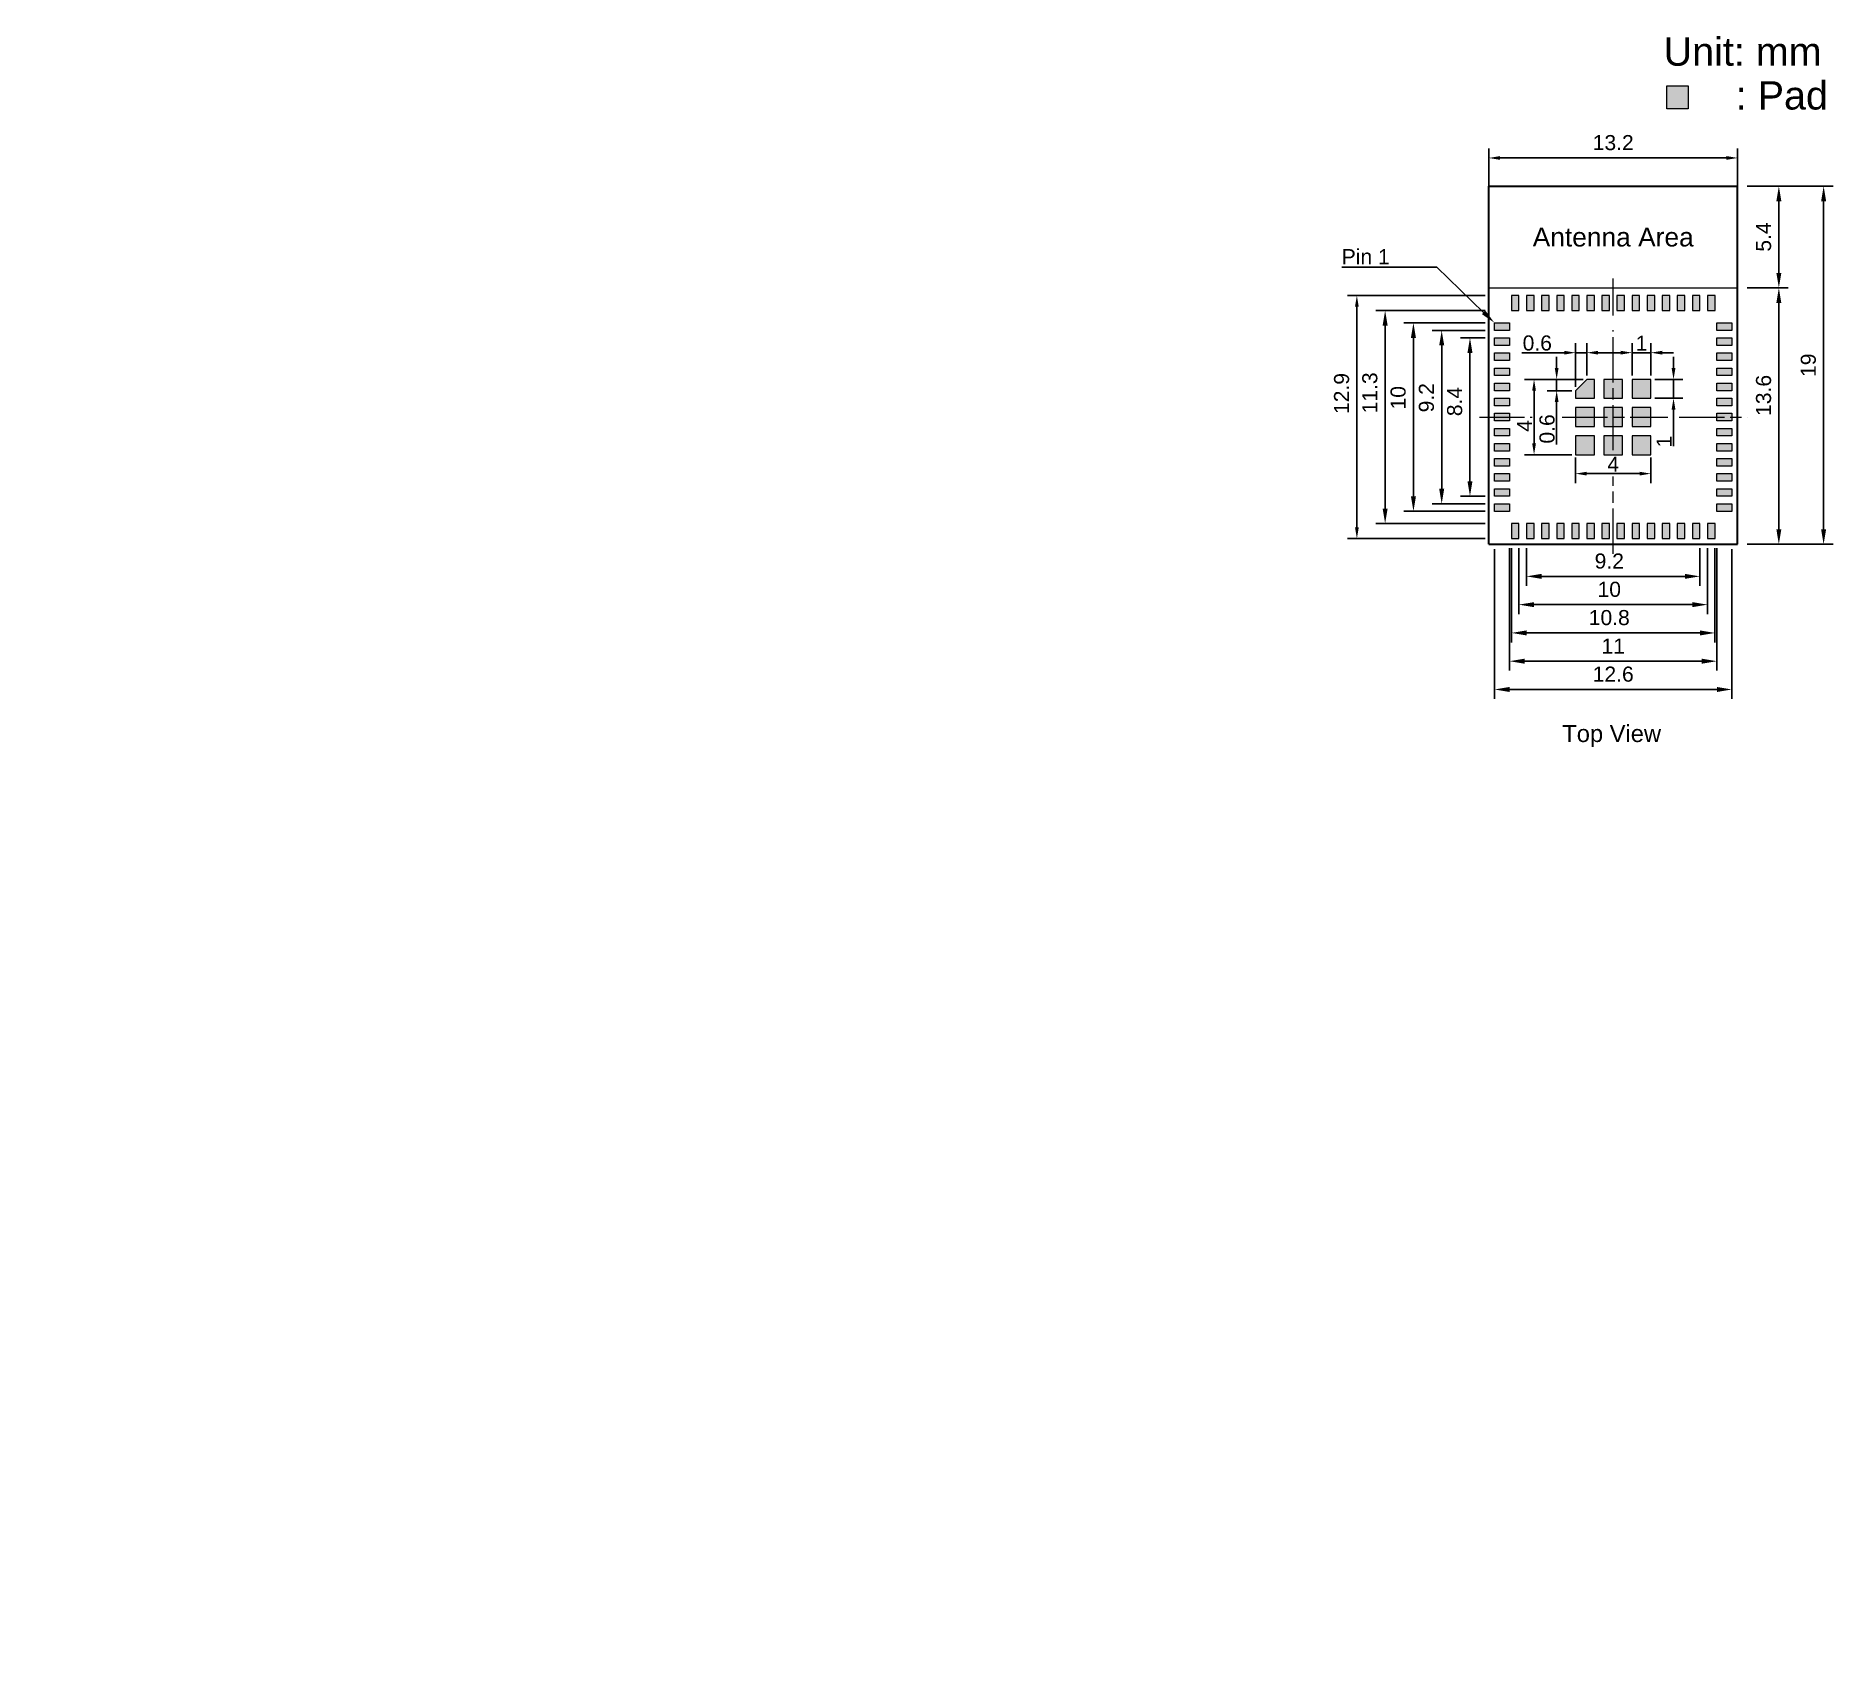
# Model space of a CAD drawing. Header units: millimetres. Extents: x 360 to 455.3, y -45 to 40.5.
import ezdxf
from ezdxf import colors
from ezdxf.entities.mleader import LeaderData, LeaderLine
from ezdxf.enums import TextEntityAlignment as Align
from ezdxf.math import Vec2, Vec3

# ---------------------------------------------------------------- set-up
doc = ezdxf.new("R2010")
doc.units = ezdxf.units.MM
doc.linetypes.add('ACAD_ISO08W100', pattern=[36, 24, -3, 6, -3])
doc.layers.get('0').update_dxf_attribs({"lineweight": 15})
for name, color, linetype, lineweight in [('DELETE', 10, 'Continuous', 15), ('Outline', 5, 'Continuous', 30), ('图框', 7, 'Continuous', 35), ('点划线', 250, 'ACAD_ISO08W100', 15), ('细实线', 250, 'Continuous', 15)]:
    doc.layers.add(name, color=color, linetype=linetype, lineweight=lineweight)
doc.styles.get("Standard").update_dxf_attribs({"font": 'arial.ttf'})
doc.dimstyles.new('ISO-25', dxfattribs={"dimtxt": 2.5, "dimasz": 2.5, "dimexe": 1.25, "dimexo": 0.1, "dimtad": 1, "dimdec": 3, "dimdsep": 46, "dimtxsty": 'Standard', "dimcen": 2.5, "dimadec": 0, "dimazin": 0, "dimtfac": 1, "dimtdec": 3, "dimtmove": 0, "dimatfit": 3, "dimfxl": 1, "dimarcsym": 0})
pattern_1 = [(0, (23.5165, 0), (0, 6.985), [5.08, -1.905]), (90, (23.5165, 0), (-6.985, 4e-16), [5.08, -1.905])]
pattern_2 = [(0, (23.5165, 0.842), (0, 6.985), [5.08, -1.905]), (90, (23.5165, 0.842), (-6.985, 4e-16), [5.08, -1.905])]

msp = doc.modelspace()

# ---------------------------------------------------------------- texts
at = {"color": 7}
for s, p in [('Unit: mm', (446.33, 38.9322)), (': Pad', (450.1556, 36.6086))]:
    msp.add_text(s, height=1.5, dxfattribs=at).set_placement(p)
msp.add_text('Antenna Area', height=1, dxfattribs=at).set_placement((443.6552, 29.8438), align=Align.MIDDLE_CENTER)
at = {"layer": '细实线', "insert": (443.5729, 3.3705), "char_height": 0.9, "attachment_point": 5}
msp.add_mtext_dynamic_manual_height_columns('Top View', width=17.860943, gutter_width=12.5, heights=[0], dxfattribs=at)

# ---------------------------------------------------------------- blocks, each defined once
blk = doc.blocks.new('*D66')
at = {"layer": 'Defpoints', "color": 0, "transparency": 16777216}
for p in [(450.255, 34.04), (437.055, 31.103), (450.255, 31.103)]:
    blk.add_point(p, dxfattribs=at)
at = {"layer": '细实线', "color": 7, "lineweight": -2, "transparency": 16777216}
for p, q in [((437.055, 32.503), (437.055, 34.54)), ((450.255, 32.503), (450.255, 34.54)), ((437.655, 34.04), (449.655, 34.04))]:
    blk.add_line(p, q, dxfattribs=at)
at = {"layer": '细实线', "color": 7, "transparency": 16777216}
for points in [[(437.655, 34.14), (437.655, 33.94), (437.055, 34.04)], [(449.655, 34.14), (449.655, 33.94), (450.255, 34.04)]]:
    blk.add_solid(points, dxfattribs=at)
at = {"layer": '细实线', "color": 7, "transparency": 16777216, "insert": (443.655, 34.849), "char_height": 0.8, "attachment_point": 5}
blk.add_mtext('13.2', dxfattribs=at)
blk = doc.blocks.new('*D67')
at = {"layer": 'Defpoints', "color": 0, "transparency": 16777216}
for p in [(441.655, 18.344), (445.655, 18.344), (445.655, 17.294)]:
    blk.add_point(p, dxfattribs=at)
at = {"layer": '细实线', "color": 7, "lineweight": -2, "transparency": 16777216}
for p, q in [((441.655, 18.144), (441.655, 16.794)), ((445.655, 18.144), (445.655, 16.794)), ((442.255, 17.294), (445.055, 17.294))]:
    blk.add_line(p, q, dxfattribs=at)
at = {"layer": '细实线', "color": 7, "transparency": 16777216}
for points in [[(442.255, 17.394), (442.255, 17.194), (441.655, 17.294)], [(445.055, 17.394), (445.055, 17.194), (445.655, 17.294)]]:
    blk.add_solid(points, dxfattribs=at)
at = {"layer": '细实线', "color": 7, "transparency": 16777216, "insert": (443.655, 17.794), "char_height": 0.8, "attachment_point": 5}
blk.add_mtext('4', dxfattribs=at)
blk = doc.blocks.new('*D79')
at = {"layer": 'Defpoints', "color": 0, "transparency": 16777216}
for p in [(439.055, 13.844), (448.255, 13.844), (448.255, 11.844)]:
    blk.add_point(p, dxfattribs=at)
at = {"layer": '细实线', "color": 7, "lineweight": -2, "transparency": 16777216}
for p, q in [((439.055, 13.344), (439.055, 11.344)), ((448.255, 13.344), (448.255, 11.344)), ((439.855, 11.844), (447.455, 11.844))]:
    blk.add_line(p, q, dxfattribs=at)
at = {"layer": '细实线', "color": 7, "transparency": 16777216}
for points in [[(439.855, 11.977), (439.855, 11.711), (439.055, 11.844)], [(447.455, 11.977), (447.455, 11.711), (448.255, 11.844)]]:
    blk.add_solid(points, dxfattribs=at)
at = {"layer": '细实线', "color": 7, "transparency": 16777216, "insert": (443.446, 12.652), "char_height": 0.8, "attachment_point": 5}
blk.add_mtext('9.2', dxfattribs=at)
blk = doc.blocks.new('*D68')
at = {"layer": 'Defpoints', "color": 0, "transparency": 16777216}
for p in [(437.355, 15.294), (449.955, 15.294), (449.955, 5.844)]:
    blk.add_point(p, dxfattribs=at)
at = {"layer": '细实线', "color": 7, "lineweight": -2, "transparency": 16777216}
for p, q in [((437.355, 13.294), (437.355, 5.344)), ((449.955, 13.294), (449.955, 5.344)), ((438.155, 5.844), (449.155, 5.844))]:
    blk.add_line(p, q, dxfattribs=at)
at = {"layer": '细实线', "color": 7, "transparency": 16777216}
for points in [[(438.155, 5.977), (438.155, 5.71), (437.355, 5.844)], [(449.155, 5.977), (449.155, 5.71), (449.955, 5.844)]]:
    blk.add_solid(points, dxfattribs=at)
at = {"layer": '细实线', "color": 7, "transparency": 16777216, "insert": (443.655, 6.652), "char_height": 0.8, "attachment_point": 5}
blk.add_mtext('12.6', dxfattribs=at)
blk = doc.blocks.new('*D69')
at = {"layer": 'Defpoints', "color": 0, "transparency": 16777216}
for p in [(450.255, 27.144), (452.443, 27.144), (450.255, 13.544)]:
    blk.add_point(p, dxfattribs=at)
at = {"layer": '细实线', "color": 7, "lineweight": -2, "transparency": 16777216}
for p, q in [((450.755, 27.144), (452.943, 27.144)), ((452.443, 14.344), (452.443, 26.344)), ((450.755, 13.544), (452.943, 13.544))]:
    blk.add_line(p, q, dxfattribs=at)
at = {"layer": '细实线', "color": 7, "transparency": 16777216}
for points in [[(452.31, 26.344), (452.576, 26.344), (452.443, 27.144)], [(452.31, 14.344), (452.576, 14.344), (452.443, 13.544)]]:
    blk.add_solid(points, dxfattribs=at)
at = {"layer": '细实线', "color": 7, "transparency": 16777216, "insert": (451.634, 21.444), "char_height": 0.8, "attachment_point": 5, "rotation": 90}
blk.add_mtext('13.6', dxfattribs=at)
blk = doc.blocks.new('*D70')
at = {"layer": 'Defpoints', "color": 0, "transparency": 16777216}
for p in [(445.655, 22.294), (445.655, 21.294), (446.855, 21.294)]:
    blk.add_point(p, dxfattribs=at)
at = {"layer": '细实线', "color": 7, "lineweight": -2, "transparency": 16777216}
for p, q in [((446.855, 22.894), (446.855, 23.494)), ((445.855, 22.294), (447.355, 22.294)), ((446.855, 22.294), (446.855, 21.294)), ((445.855, 21.294), (447.355, 21.294)), ((446.855, 20.694), (446.855, 18.746))]:
    blk.add_line(p, q, dxfattribs=at)
at = {"layer": '细实线', "color": 7, "transparency": 16777216}
for points in [[(446.755, 22.894), (446.955, 22.894), (446.855, 22.294)], [(446.755, 20.694), (446.955, 20.694), (446.855, 21.294)]]:
    blk.add_solid(points, dxfattribs=at)
at = {"layer": '细实线', "color": 7, "transparency": 16777216, "insert": (446.354, 18.994), "char_height": 0.8, "attachment_point": 5, "rotation": 90}
blk.add_mtext('1', dxfattribs=at)
blk = doc.blocks.new('*D71')
at = {"layer": 'Defpoints', "color": 0, "transparency": 16777216}
for p in [(438.255, 25.944), (431.555, 14.644), (438.255, 14.644)]:
    blk.add_point(p, dxfattribs=at)
at = {"layer": '细实线', "color": 7, "lineweight": -2, "transparency": 16777216}
for p, q in [((436.855, 25.944), (431.055, 25.944)), ((431.555, 25.144), (431.555, 15.444)), ((436.855, 14.644), (431.055, 14.644))]:
    blk.add_line(p, q, dxfattribs=at)
at = {"layer": '细实线', "color": 7, "transparency": 16777216}
for points in [[(431.422, 25.144), (431.688, 25.144), (431.555, 25.944)], [(431.422, 15.444), (431.688, 15.444), (431.555, 14.644)]]:
    blk.add_solid(points, dxfattribs=at)
at = {"layer": '细实线', "color": 7, "transparency": 16777216, "insert": (430.746, 21.579), "char_height": 0.8, "attachment_point": 5, "rotation": 90}
blk.add_mtext('11.3', dxfattribs=at)
blk = doc.blocks.new('*D80')
at = {"layer": 'Defpoints', "color": 0, "transparency": 16777216}
for p in [(438.655, 13.844), (448.655, 13.844), (448.655, 10.344)]:
    blk.add_point(p, dxfattribs=at)
at = {"layer": '细实线', "color": 7, "lineweight": -2, "transparency": 16777216}
for p, q in [((438.655, 13.344), (438.655, 9.844)), ((448.655, 13.344), (448.655, 9.844)), ((439.455, 10.344), (447.855, 10.344))]:
    blk.add_line(p, q, dxfattribs=at)
at = {"layer": '细实线', "color": 7, "transparency": 16777216}
for points in [[(439.455, 10.477), (439.455, 10.21), (438.655, 10.344)], [(447.855, 10.477), (447.855, 10.21), (448.655, 10.344)]]:
    blk.add_solid(points, dxfattribs=at)
at = {"layer": '细实线', "color": 7, "transparency": 16777216, "insert": (443.446, 11.152), "char_height": 0.8, "attachment_point": 5}
blk.add_mtext('10', dxfattribs=at)
blk = doc.blocks.new('*D81')
at = {"layer": 'Defpoints', "color": 0, "transparency": 16777216}
for p in [(438.255, 13.844), (449.055, 13.844), (449.055, 8.844)]:
    blk.add_point(p, dxfattribs=at)
at = {"layer": '细实线', "color": 7, "lineweight": -2, "transparency": 16777216}
for p, q in [((438.255, 13.344), (438.255, 8.344)), ((449.055, 13.344), (449.055, 8.344)), ((439.055, 8.844), (448.255, 8.844))]:
    blk.add_line(p, q, dxfattribs=at)
at = {"layer": '细实线', "color": 7, "transparency": 16777216}
for points in [[(439.055, 8.977), (439.055, 8.71), (438.255, 8.844)], [(448.255, 8.977), (448.255, 8.71), (449.055, 8.844)]]:
    blk.add_solid(points, dxfattribs=at)
at = {"layer": '细实线', "color": 7, "transparency": 16777216, "insert": (443.446, 9.652), "char_height": 0.8, "attachment_point": 5}
blk.add_mtext('10.8', dxfattribs=at)
blk = doc.blocks.new('*D72')
at = {"layer": 'Defpoints', "color": 0, "transparency": 16777216}
for p in [(437.355, 25.294), (433.055, 15.294), (437.355, 15.294)]:
    blk.add_point(p, dxfattribs=at)
at = {"layer": '细实线', "color": 7, "lineweight": -2, "transparency": 16777216}
for p, q in [((436.855, 25.294), (432.555, 25.294)), ((433.055, 24.494), (433.055, 16.094)), ((436.855, 15.294), (432.555, 15.294))]:
    blk.add_line(p, q, dxfattribs=at)
at = {"layer": '细实线', "color": 7, "transparency": 16777216}
for points in [[(432.922, 24.494), (433.189, 24.494), (433.055, 25.294)], [(432.922, 16.094), (433.189, 16.094), (433.055, 15.294)]]:
    blk.add_solid(points, dxfattribs=at)
at = {"layer": '细实线', "color": 7, "transparency": 16777216, "insert": (432.247, 21.319), "char_height": 0.8, "attachment_point": 5, "rotation": 90}
blk.add_mtext('10', dxfattribs=at)
blk = doc.blocks.new('*D73')
at = {"layer": 'Defpoints', "color": 0, "transparency": 16777216}
for p in [(445.655, 23.71), (444.655, 22.294), (445.655, 22.294)]:
    blk.add_point(p, dxfattribs=at)
at = {"layer": '细实线', "color": 7, "lineweight": -2, "transparency": 16777216}
for p, q in [((444.655, 22.494), (444.655, 24.21)), ((445.655, 22.494), (445.655, 24.21)), ((444.055, 23.71), (443.455, 23.71)), ((444.655, 23.71), (445.655, 23.71)), ((446.255, 23.71), (446.855, 23.71))]:
    blk.add_line(p, q, dxfattribs=at)
at = {"layer": '细实线', "color": 7, "transparency": 16777216}
for points in [[(444.055, 23.81), (444.055, 23.61), (444.655, 23.71)], [(446.255, 23.81), (446.255, 23.61), (445.655, 23.71)]]:
    blk.add_solid(points, dxfattribs=at)
at = {"layer": '细实线', "color": 7, "transparency": 16777216, "insert": (445.155, 24.212), "char_height": 0.8, "attachment_point": 5}
blk.add_mtext('1', dxfattribs=at)
blk = doc.blocks.new('*D82')
at = {"layer": 'Defpoints', "color": 0, "transparency": 16777216}
for p in [(441.655, 23.71), (442.255, 22.294), (441.655, 21.694)]:
    blk.add_point(p, dxfattribs=at)
at = {"layer": '细实线', "color": 7, "lineweight": -2, "transparency": 16777216}
for p, q in [((441.655, 21.894), (441.655, 24.21)), ((442.255, 22.494), (442.255, 24.21)), ((441.055, 23.71), (438.799, 23.71)), ((442.255, 23.71), (441.655, 23.71)), ((442.855, 23.71), (443.455, 23.71))]:
    blk.add_line(p, q, dxfattribs=at)
at = {"layer": '细实线', "color": 7, "transparency": 16777216}
for points in [[(441.055, 23.81), (441.055, 23.61), (441.655, 23.71)], [(442.855, 23.81), (442.855, 23.61), (442.255, 23.71)]]:
    blk.add_solid(points, dxfattribs=at)
at = {"layer": '细实线', "color": 7, "transparency": 16777216, "insert": (439.627, 24.219), "char_height": 0.8, "attachment_point": 5}
blk.add_mtext('0.6', dxfattribs=at)
blk = doc.blocks.new('*D74')
at = {"layer": 'Defpoints', "color": 0, "transparency": 16777216}
for p in [(438.255, 26.744), (430.055, 13.844), (438.255, 13.844)]:
    blk.add_point(p, dxfattribs=at)
at = {"layer": '细实线', "color": 7, "lineweight": -2, "transparency": 16777216}
for p, q in [((436.855, 26.744), (429.555, 26.744)), ((430.055, 26.144), (430.055, 14.444)), ((436.855, 13.844), (429.555, 13.844))]:
    blk.add_line(p, q, dxfattribs=at)
at = {"layer": '细实线', "color": 7, "transparency": 16777216}
for points in [[(429.955, 26.144), (430.155, 26.144), (430.055, 26.744)], [(429.955, 14.444), (430.155, 14.444), (430.055, 13.844)]]:
    blk.add_solid(points, dxfattribs=at)
at = {"layer": '细实线', "color": 7, "transparency": 16777216, "insert": (429.247, 21.544), "char_height": 0.8, "attachment_point": 5, "rotation": 90}
blk.add_mtext('12.9', dxfattribs=at)
blk = doc.blocks.new('*D75')
at = {"layer": 'Defpoints', "color": 0, "transparency": 16777216}
for p in [(441.655, 22.294), (439.455, 18.294), (441.655, 18.294)]:
    blk.add_point(p, dxfattribs=at)
at = {"layer": '细实线', "color": 7, "lineweight": -2, "transparency": 16777216}
for p, q in [((441.455, 22.294), (438.955, 22.294)), ((439.455, 21.694), (439.455, 18.894)), ((441.455, 18.294), (438.955, 18.294))]:
    blk.add_line(p, q, dxfattribs=at)
at = {"layer": '细实线', "color": 7, "transparency": 16777216}
for points in [[(439.355, 21.694), (439.555, 21.694), (439.455, 22.294)], [(439.355, 18.894), (439.555, 18.894), (439.455, 18.294)]]:
    blk.add_solid(points, dxfattribs=at)
at = {"layer": '细实线', "color": 7, "transparency": 16777216, "insert": (438.955, 19.823), "char_height": 0.8, "attachment_point": 5, "rotation": 90}
blk.add_mtext('4', dxfattribs=at)
blk = doc.blocks.new('*D76')
at = {"layer": 'Defpoints', "color": 0, "transparency": 16777216}
for p in [(437.355, 24.894), (434.555, 15.694), (437.355, 15.694)]:
    blk.add_point(p, dxfattribs=at)
at = {"layer": '细实线', "color": 7, "lineweight": -2, "transparency": 16777216}
for p, q in [((436.855, 24.894), (434.055, 24.894)), ((434.555, 24.094), (434.555, 16.494)), ((436.855, 15.694), (434.055, 15.694))]:
    blk.add_line(p, q, dxfattribs=at)
at = {"layer": '细实线', "color": 7, "transparency": 16777216}
for points in [[(434.422, 24.094), (434.689, 24.094), (434.555, 24.894)], [(434.422, 16.494), (434.689, 16.494), (434.555, 15.694)]]:
    blk.add_solid(points, dxfattribs=at)
at = {"layer": '细实线', "color": 7, "transparency": 16777216, "insert": (433.747, 21.319), "char_height": 0.8, "attachment_point": 5, "rotation": 90}
blk.add_mtext('9.2', dxfattribs=at)
blk = doc.blocks.new('*D77')
at = {"layer": 'Defpoints', "color": 0, "transparency": 16777216}
for p in [(437.355, 24.494), (436.055, 16.094), (437.355, 16.094)]:
    blk.add_point(p, dxfattribs=at)
at = {"layer": '细实线', "color": 7, "lineweight": -2, "transparency": 16777216}
for p, q in [((436.855, 24.494), (435.555, 24.494)), ((436.055, 23.694), (436.055, 16.894)), ((436.855, 16.094), (435.555, 16.094))]:
    blk.add_line(p, q, dxfattribs=at)
at = {"layer": '细实线', "color": 7, "transparency": 16777216}
for points in [[(435.922, 23.694), (436.189, 23.694), (436.055, 24.494)], [(435.922, 16.894), (436.189, 16.894), (436.055, 16.094)]]:
    blk.add_solid(points, dxfattribs=at)
at = {"layer": '细实线', "color": 7, "transparency": 16777216, "insert": (435.247, 21.118), "char_height": 0.8, "attachment_point": 5, "rotation": 90}
blk.add_mtext('8.4', dxfattribs=at)
blk = doc.blocks.new('*D83')
at = {"layer": 'Defpoints', "color": 0, "transparency": 16777216}
for p in [(442.255, 22.294), (440.655, 21.694), (441.655, 21.694)]:
    blk.add_point(p, dxfattribs=at)
at = {"layer": '细实线', "color": 7, "lineweight": -2, "transparency": 16777216}
for p, q in [((440.655, 22.894), (440.655, 23.494)), ((442.055, 22.294), (440.155, 22.294)), ((440.655, 22.294), (440.655, 21.694)), ((441.455, 21.694), (440.155, 21.694)), ((440.655, 21.094), (440.655, 18.838))]:
    blk.add_line(p, q, dxfattribs=at)
at = {"layer": '细实线', "color": 7, "transparency": 16777216}
for points in [[(440.555, 22.894), (440.755, 22.894), (440.655, 22.294)], [(440.555, 21.094), (440.755, 21.094), (440.655, 21.694)]]:
    blk.add_solid(points, dxfattribs=at)
at = {"layer": '细实线', "color": 7, "transparency": 16777216, "insert": (440.147, 19.666), "char_height": 0.8, "attachment_point": 5, "rotation": 90}
blk.add_mtext('0.6', dxfattribs=at)
blk = doc.blocks.new('*D84')
at = {"layer": 'Defpoints', "color": 0, "transparency": 16777216}
for p in [(438.155, 15.294), (449.155, 15.294), (449.155, 7.344)]:
    blk.add_point(p, dxfattribs=at)
at = {"layer": '细实线', "color": 7, "lineweight": -2, "transparency": 16777216}
for p, q in [((438.155, 13.344), (438.155, 6.844)), ((449.155, 13.344), (449.155, 6.844)), ((438.955, 7.344), (448.355, 7.344))]:
    blk.add_line(p, q, dxfattribs=at)
at = {"layer": '细实线', "color": 7, "transparency": 16777216}
for points in [[(438.955, 7.477), (438.955, 7.21), (438.155, 7.344)], [(448.355, 7.477), (448.355, 7.21), (449.155, 7.344)]]:
    blk.add_solid(points, dxfattribs=at)
at = {"layer": '细实线', "color": 7, "transparency": 16777216, "insert": (443.655, 8.145), "char_height": 0.8, "attachment_point": 5}
blk.add_mtext('11', dxfattribs=at)
blk = doc.blocks.new('*D85')
at = {"layer": 'Defpoints', "color": 0, "transparency": 16777216}
for p in [(450.255, 32.544), (450.255, 27.144), (452.443, 27.144)]:
    blk.add_point(p, dxfattribs=at)
at = {"layer": '细实线', "color": 7, "lineweight": -2, "transparency": 16777216}
for p, q in [((450.755, 32.544), (452.943, 32.544)), ((452.443, 31.744), (452.443, 27.944)), ((450.755, 27.144), (452.943, 27.144))]:
    blk.add_line(p, q, dxfattribs=at)
at = {"layer": '细实线', "color": 7, "transparency": 16777216}
for points in [[(452.31, 31.744), (452.576, 31.744), (452.443, 32.544)], [(452.31, 27.944), (452.576, 27.944), (452.443, 27.144)]]:
    blk.add_solid(points, dxfattribs=at)
at = {"layer": '细实线', "color": 7, "transparency": 16777216, "insert": (451.636, 29.844), "char_height": 0.8, "attachment_point": 5, "rotation": 90}
blk.add_mtext('5.4', dxfattribs=at)
blk = doc.blocks.new('*D78')
at = {"layer": 'Defpoints', "color": 0, "transparency": 16777216}
for p in [(450.255, 32.544), (450.255, 13.544), (454.819, 13.544)]:
    blk.add_point(p, dxfattribs=at)
at = {"layer": '细实线', "color": 7, "lineweight": -2, "transparency": 16777216}
for p, q in [((450.755, 32.544), (455.319, 32.544)), ((454.819, 31.744), (454.819, 14.344)), ((450.755, 13.544), (455.319, 13.544))]:
    blk.add_line(p, q, dxfattribs=at)
at = {"layer": '细实线', "color": 7, "transparency": 16777216}
for points in [[(454.685, 31.744), (454.952, 31.744), (454.819, 32.544)], [(454.685, 14.344), (454.952, 14.344), (454.819, 13.544)]]:
    blk.add_solid(points, dxfattribs=at)
at = {"layer": '细实线', "color": 7, "transparency": 16777216, "insert": (454.01, 23.044), "char_height": 0.8, "attachment_point": 5, "rotation": 90}
blk.add_mtext('19', dxfattribs=at)

# ---------------------------------------------------------------- dimensions: what is measured, and where the dimension line sits
at = {"layer": '细实线', "color": 7}
for base, p1, p2, override, picture, middle in [((450.2552, 34.0398), (437.0552, 31.1029), (450.2552, 31.1029), {"dimtxt": 0.8, "dimasz": 0.6, "dimexe": 0.5, "dimexo": 1.4, "dimgap": 0.4, "dimdec": 2, "dimclrd": 7, "dimclre": 7, "dimclrt": 7}, '*D66', (443.6552, 34.8485)), ((441.6552, 23.7103), (442.2548, 22.2938), (441.6552, 21.6938), {"dimtxt": 0.8, "dimasz": 0.6, "dimexe": 0.5, "dimexo": 0.2, "dimgap": 0.1, "dimclrd": 7, "dimclre": 7, "dimclrt": 7}, '*D82', (439.6272, 24.2187)), ((445.6552, 23.7103), (444.6552, 22.2938), (445.6552, 22.2938), {"dimtxt": 0.8, "dimasz": 0.6, "dimexe": 0.5, "dimexo": 0.2, "dimgap": 0.1, "dimclrd": 7, "dimclre": 7, "dimclrt": 7}, '*D73', (445.1552, 24.2119)), ((449.1552, 7.3437), (438.1552, 15.2937), (449.1552, 15.2937), {"dimtxt": 0.8, "dimasz": 0.8, "dimexe": 0.5, "dimexo": 1.95, "dimgap": 0.4, "dimdec": 2, "dimclrd": 7, "dimclre": 7, "dimclrt": 7}, '*D84', (443.6552, 8.1453))]:
    dim = msp.add_linear_dim(base=base, p1=p1, p2=p2, dimstyle='ISO-25', override=override, dxfattribs=at)
    dim.commit()
    dim.dimension.update_dxf_attribs({"geometry": picture, "text_midpoint": middle})
for base, p1, p2, override, picture, middle in [((452.443, 27.1438), (450.2552, 32.5438), (450.2552, 27.1438), {"dimtxt": 0.8, "dimasz": 0.8, "dimexe": 0.5, "dimexo": 0.5, "dimgap": 0.4, "dimdec": 2, "dimclrd": 7, "dimclre": 7, "dimclrt": 7}, '*D85', (451.6362, 29.8438)), ((440.6551, 21.6938), (442.2548, 22.2938), (441.6552, 21.6938), {"dimtxt": 0.8, "dimasz": 0.6, "dimexe": 0.5, "dimexo": 0.2, "dimgap": 0.1, "dimclrd": 7, "dimclre": 7, "dimclrt": 7}, '*D83', (440.1466, 19.6658))]:
    dim = msp.add_linear_dim(base=base, p1=p1, p2=p2, angle=90, dimstyle='ISO-25', override=override, dxfattribs=at)
    dim.commit()
    dim.dimension.update_dxf_attribs({"geometry": picture, "text_midpoint": middle})
for base, p1, p2, override, picture, middle in [((454.8187, 13.5438), (450.2552, 32.5438), (450.2552, 13.5438), {"dimtxt": 0.8, "dimasz": 0.8, "dimexe": 0.5, "dimexo": 0.5, "dimgap": 0.4, "dimclrd": 7, "dimclre": 7, "dimclrt": 7}, '*D78', (454.8187, 23.0438)), ((430.0551, 13.8438), (438.2552, 26.7438), (438.2552, 13.8438), {"dimtxt": 0.8, "dimasz": 0.6, "dimexe": 0.5, "dimexo": 1.4, "dimgap": 0.4, "dimdec": 2, "dimclrd": 7, "dimclre": 7, "dimclrt": 7}, '*D74', (430.0551, 21.5438)), ((452.443, 27.1438), (450.2552, 13.5438), (450.2552, 27.1438), {"dimtxt": 0.8, "dimasz": 0.8, "dimexe": 0.5, "dimexo": 0.5, "dimgap": 0.4, "dimdec": 2, "dimclrd": 7, "dimclre": 7, "dimclrt": 7}, '*D69', (452.443, 21.4437)), ((431.5552, 14.6438), (438.2552, 25.9438), (438.2552, 14.6438), {"dimtxt": 0.8, "dimasz": 0.8, "dimexe": 0.5, "dimexo": 1.4, "dimgap": 0.4, "dimdec": 2, "dimclrd": 7, "dimclre": 7, "dimclrt": 7}, '*D71', (431.5552, 21.5788)), ((433.0552, 15.2937), (437.3552, 25.2938), (437.3552, 15.2937), {"dimtxt": 0.8, "dimasz": 0.8, "dimexe": 0.5, "dimexo": 0.5, "dimgap": 0.4, "dimdec": 2, "dimclrd": 7, "dimclre": 7, "dimclrt": 7}, '*D72', (433.0552, 21.3188)), ((434.5552, 15.6937), (437.3552, 24.8938), (437.3552, 15.6937), {"dimtxt": 0.8, "dimasz": 0.8, "dimexe": 0.5, "dimexo": 0.5, "dimgap": 0.4, "dimdec": 2, "dimclrd": 7, "dimclre": 7, "dimclrt": 7}, '*D76', (434.5552, 21.3188)), ((436.0552, 16.0937), (437.3552, 24.4937), (437.3552, 16.0937), {"dimtxt": 0.8, "dimasz": 0.8, "dimexe": 0.5, "dimexo": 0.5, "dimgap": 0.4, "dimdec": 2, "dimclrd": 7, "dimclre": 7, "dimclrt": 7}, '*D77', (436.0552, 21.1181)), ((446.8554, 21.2938), (445.6552, 22.2938), (445.6552, 21.2938), {"dimtxt": 0.8, "dimasz": 0.6, "dimexe": 0.5, "dimexo": 0.2, "dimgap": 0.1, "dimclrd": 7, "dimclre": 7, "dimclrt": 7}, '*D70', (446.8554, 18.9938)), ((439.455, 18.2938), (441.6552, 22.2938), (441.6552, 18.2938), {"dimtxt": 0.8, "dimasz": 0.6, "dimexe": 0.5, "dimexo": 0.2, "dimgap": 0.1, "dimclrd": 7, "dimclre": 7, "dimclrt": 7}, '*D75', (439.455, 19.8229))]:
    dim = msp.add_linear_dim(base=base, p1=p1, p2=p2, angle=90, dimstyle='ISO-25', override=override, dxfattribs=at)
    dim.commit()
    dim.dimension.update_dxf_attribs({"geometry": picture, "text_midpoint": middle, "dimtype": 160})
for base, p1, p2, override, picture, middle in [((445.6552, 17.2935), (441.6552, 18.3438), (445.6552, 18.3438), {"dimtxt": 0.8, "dimasz": 0.6, "dimexe": 0.5, "dimexo": 0.2, "dimgap": 0.1, "dimclrd": 7, "dimclre": 7, "dimclrt": 7}, '*D67', (443.6552, 17.2935)), ((449.9552, 5.8438), (437.3552, 15.2937), (449.9552, 15.2937), {"dimtxt": 0.8, "dimasz": 0.8, "dimexe": 0.5, "dimexo": 2, "dimgap": 0.4, "dimdec": 2, "dimclrd": 7, "dimclre": 7, "dimclrt": 7}, '*D68', (443.6552, 5.8438)), ((449.0554, 8.8438), (438.2552, 13.8438), (449.0554, 13.8438), {"dimtxt": 0.8, "dimasz": 0.8, "dimexe": 0.5, "dimexo": 0.5, "dimgap": 0.4, "dimdec": 2, "dimclrd": 7, "dimclre": 7, "dimclrt": 7}, '*D81', (443.4458, 8.8438)), ((448.6554, 10.3438), (438.6552, 13.8438), (448.6554, 13.8438), {"dimtxt": 0.8, "dimasz": 0.8, "dimexe": 0.5, "dimexo": 0.5, "dimgap": 0.4, "dimdec": 2, "dimclrd": 7, "dimclre": 7, "dimclrt": 7}, '*D80', (443.4458, 10.3438)), ((448.2554, 11.8438), (439.0554, 13.8438), (448.2554, 13.8438), {"dimtxt": 0.8, "dimasz": 0.8, "dimexe": 0.5, "dimexo": 0.5, "dimgap": 0.4, "dimdec": 2, "dimclrd": 7, "dimclre": 7, "dimclrt": 7}, '*D79', (443.4463, 11.8438))]:
    dim = msp.add_linear_dim(base=base, p1=p1, p2=p2, dimstyle='ISO-25', override=override, dxfattribs=at)
    dim.commit()
    dim.dimension.update_dxf_attribs({"geometry": picture, "text_midpoint": middle, "dimtype": 160})

# ---------------------------------------------------------------- hatches: boundary and pattern name
at = {"layer": 'Outline', "lineweight": 35, "true_color": 0x939598}
h = msp.add_hatch(dxfattribs=at)
h.set_pattern_fill('ANGLE', color=252)
h.set_pattern_definition([(0, (49.98, -1e-13), (0, 6.985), [5.08, -1.905]), (90, (49.98, -1e-13), (-6.985, 4e-16), [5.08, -1.905])])
h.paths.add_polyline_path([(386.2146, -40.8043, 1), (385.7146, -40.8043, 1)])
h = msp.add_hatch(dxfattribs=at)
h.set_pattern_fill('ANGLE', color=252)
h.set_pattern_definition([(0, (28.4944, 0.6365), (0, 6.985), [5.08, -1.905]), (90, (28.4944, 0.6365), (-6.985, 4e-16), [5.08, -1.905])])
h.paths.add_polyline_path([(386.9148, -42.1041, 1), (387.4148, -42.1041, 1)])
h = msp.add_hatch(dxfattribs=at)
h.set_pattern_fill('ANGLE', color=252)
h.set_pattern_definition([(0, (64.121, -7.7995), (0, 6.985), [5.08, -1.905]), (90, (64.121, -7.7995), (-6.985, 4e-16), [5.08, -1.905])])
h.paths.add_polyline_path([(389.327, -44.7038, 1), (389.827, -44.7038, 1)])
at = {"layer": '细实线'}
h = msp.add_hatch(color=7, dxfattribs=at)
h.dxf.hatch_style = 1
h.paths.add_polyline_path([(446.5043, 36.6406), (447.6404, 36.6406), (447.6404, 37.8573), (446.5043, 37.8573)])
at = {"layer": '细实线', "true_color": 0x000000}
h = msp.add_hatch(color=18, dxfattribs=at)
h.dxf.hatch_style = 1
h.paths.add_polyline_path([(438.1552, 22.0938), (437.3552, 22.0938), (437.3552, 21.6938), (438.1552, 21.6938)])
h.paths.add_polyline_path([(438.1552, 21.2938), (437.3552, 21.2938), (437.3552, 20.8938), (438.1552, 20.8938)])
h.paths.add_polyline_path([(438.1552, 20.4938), (437.3552, 20.4938), (437.3552, 20.2938), (438.1552, 20.2938)])
h.paths.add_polyline_path([(438.1552, 20.2938), (437.3552, 20.2938), (437.3552, 20.0938), (438.1552, 20.0938)])
h.paths.add_polyline_path([(438.1552, 19.6938), (437.3552, 19.6938), (437.3552, 19.2938), (438.1552, 19.2938)])
h.paths.add_polyline_path([(438.1552, 18.8938), (437.3552, 18.8938), (437.3552, 18.4938), (438.1552, 18.4938)])
h.paths.add_polyline_path([(438.1552, 18.094), (437.3552, 18.094), (437.3552, 17.694), (438.1552, 17.694)])
h.paths.add_polyline_path([(438.1552, 17.2938), (437.3552, 17.2938), (437.3552, 16.8938), (438.1552, 16.8938)])
h.paths.add_polyline_path([(438.1552, 16.4937), (437.3552, 16.4937), (437.3552, 16.0937), (438.1552, 16.0937)])
h.paths.add_polyline_path([(438.1552, 15.6937), (437.3552, 15.6937), (437.3552, 15.2937), (438.1552, 15.2937)])
h.paths.add_polyline_path([(438.6552, 14.6438), (438.2552, 14.6438), (438.2552, 13.8438), (438.6552, 13.8438)])
h.paths.add_polyline_path([(439.4554, 14.6438), (439.0554, 14.6438), (439.0554, 13.8438), (439.4554, 13.8438)])
h.paths.add_polyline_path([(440.2554, 14.6438), (439.8554, 14.6438), (439.8554, 13.8438), (440.2554, 13.8438)])
h.paths.add_polyline_path([(441.0554, 14.6438), (440.6554, 14.6438), (440.6554, 13.8438), (441.0554, 13.8438)])
h.paths.add_polyline_path([(441.8554, 14.6438), (441.4554, 14.6438), (441.4554, 13.8438), (441.8554, 13.8438)])
h.paths.add_polyline_path([(442.6554, 14.6438), (442.2554, 14.6438), (442.2554, 13.8438), (442.6554, 13.8438)])
h.paths.add_polyline_path([(443.4554, 14.6438), (443.0554, 14.6438), (443.0554, 13.8438), (443.4554, 13.8438)])
h.paths.add_polyline_path([(444.2554, 14.6438), (443.8554, 14.6438), (443.8554, 13.8438), (444.2554, 13.8438)])
h.paths.add_polyline_path([(449.0554, 14.6438), (448.6554, 14.6438), (448.6554, 13.8438), (449.0554, 13.8438)])
h.paths.add_polyline_path([(448.2554, 14.6438), (447.8554, 14.6438), (447.8554, 13.8438), (448.2554, 13.8438)])
h.paths.add_polyline_path([(447.4554, 14.6438), (447.0554, 14.6438), (447.0554, 13.8438), (447.4554, 13.8438)])
h.paths.add_polyline_path([(446.6554, 14.6438), (446.2554, 14.6438), (446.2554, 13.8438), (446.6554, 13.8438)])
h.paths.add_polyline_path([(445.8554, 14.6438), (445.4554, 14.6438), (445.4554, 13.8438), (445.8554, 13.8438)])
h.paths.add_polyline_path([(445.0554, 14.6438), (444.6554, 14.6438), (444.6554, 13.8438), (445.0554, 13.8438)])
h.paths.add_polyline_path([(449.9552, 15.6937), (449.1552, 15.6937), (449.1552, 15.2937), (449.9552, 15.2937)])
h.paths.add_polyline_path([(449.9552, 16.4937), (449.1552, 16.4937), (449.1552, 16.0937), (449.9552, 16.0937)])
h.paths.add_polyline_path([(449.9552, 17.2938), (449.1552, 17.2938), (449.1552, 16.8938), (449.9552, 16.8938)])
h.paths.add_polyline_path([(449.9552, 18.0939), (449.1552, 18.0939), (449.1552, 17.6939), (449.9552, 17.6939)])
h.paths.add_polyline_path([(449.9552, 18.8939), (449.1552, 18.8939), (449.1552, 18.4939), (449.9552, 18.4939)])
h.paths.add_polyline_path([(449.9552, 19.6938), (449.1552, 19.6938), (449.1552, 19.2938), (449.9552, 19.2938)])
h.paths.add_polyline_path([(449.9552, 20.2938), (449.1552, 20.2938), (449.1552, 20.0938), (449.9552, 20.0938)])
h.paths.add_polyline_path([(449.9552, 20.4938), (449.1552, 20.4938), (449.1552, 20.2938), (449.9552, 20.2938)])
h.paths.add_polyline_path([(449.9552, 21.2937), (449.1552, 21.2937), (449.1552, 20.8937), (449.9552, 20.8937)])
h.paths.add_polyline_path([(449.9552, 22.0938), (449.1552, 22.0938), (449.1552, 21.6938), (449.9552, 21.6938)])
h.paths.add_polyline_path([(449.9552, 22.8941), (449.1552, 22.8941), (449.1552, 22.4941), (449.9552, 22.4941)])
h.paths.add_polyline_path([(449.9552, 23.6938), (449.1552, 23.6938), (449.1552, 23.2938), (449.9552, 23.2938)])
h.paths.add_polyline_path([(449.9552, 24.4937), (449.1552, 24.4937), (449.1552, 24.0937), (449.9552, 24.0937)])
h.paths.add_polyline_path([(449.9552, 25.2938), (449.1552, 25.2938), (449.1552, 24.8938), (449.9552, 24.8938)])
h.paths.add_polyline_path([(449.0554, 26.7438), (448.6554, 26.7438), (448.6554, 25.9438), (449.0554, 25.9438)])
h.paths.add_polyline_path([(448.2552, 26.7438), (447.8552, 26.7438), (447.8552, 25.9438), (448.2552, 25.9438)])
h.paths.add_polyline_path([(447.4552, 26.7438), (447.0552, 26.7438), (447.0552, 25.9438), (447.4552, 25.9438)])
h.paths.add_polyline_path([(446.6552, 26.7438), (446.2552, 26.7438), (446.2552, 25.9438), (446.6552, 25.9438)])
h.paths.add_polyline_path([(445.8552, 26.7438), (445.4552, 26.7438), (445.4552, 25.9438), (445.8552, 25.9438)])
h.paths.add_polyline_path([(445.0552, 26.7438), (444.6552, 26.7438), (444.6552, 25.9438), (445.0552, 25.9438)])
h.paths.add_polyline_path([(444.2552, 26.7438), (443.8552, 26.7438), (443.8552, 25.9438), (444.2552, 25.9438)])
h.paths.add_polyline_path([(443.4552, 26.7438), (443.0552, 26.7438), (443.0552, 25.9438), (443.4552, 25.9438)])
h.paths.add_polyline_path([(442.6552, 26.7438), (442.2552, 26.7438), (442.2552, 25.9438), (442.6552, 25.9438)])
h.paths.add_polyline_path([(441.8552, 26.7438), (441.4552, 26.7438), (441.4552, 25.9438), (441.8552, 25.9438)])
h.paths.add_polyline_path([(441.0552, 26.7438), (440.6552, 26.7438), (440.6552, 25.9438), (441.0552, 25.9438)])
h.paths.add_polyline_path([(440.2552, 26.7438), (439.8552, 26.7438), (439.8552, 25.9438), (440.2552, 25.9438)])
h.paths.add_polyline_path([(439.4552, 26.7438), (439.0552, 26.7438), (439.0552, 25.9438), (439.4552, 25.9438)])
h.paths.add_polyline_path([(438.6552, 26.7438), (438.2552, 26.7438), (438.2552, 25.9438), (438.6552, 25.9438)])
h.paths.add_polyline_path([(442.6552, 22.2938), (442.2548, 22.2938), (441.6552, 21.6938), (441.6552, 21.2938), (442.6552, 21.2938)])
h.paths.add_polyline_path([(443.6552, 22.2938), (443.1552, 22.2938), (443.1552, 21.2938), (443.6552, 21.2938)])
h.paths.add_polyline_path([(444.1552, 22.2938), (443.6552, 22.2938), (443.6552, 21.2938), (444.1552, 21.2938)])
h.paths.add_polyline_path([(445.6552, 22.2938), (444.6552, 22.2938), (444.6552, 21.2938), (445.6552, 21.2938)])
h.paths.add_polyline_path([(445.6552, 20.7938), (444.9219, 20.7938), (444.6552, 20.7938), (444.6552, 20.2938), (445.6552, 20.2938)])
h.paths.add_polyline_path([(445.6552, 20.2938), (444.6552, 20.2938), (444.6552, 19.7938), (445.6552, 19.7938)])
h.paths.add_polyline_path([(445.6552, 19.2938), (444.9219, 19.2938), (444.6552, 19.2938), (444.6552, 18.2938), (445.6552, 18.2938)])
h.paths.add_polyline_path([(444.1552, 19.2938), (443.1552, 19.2938), (443.1552, 19.0438), (443.1552, 18.2938), (444.1552, 18.2938)])
h.paths.add_polyline_path([(443.6552, 20.2938), (443.1552, 20.2938), (443.1552, 19.7938), (443.6552, 19.7938)])
h.paths.add_polyline_path([(443.6552, 20.7938), (443.1552, 20.7938), (443.1552, 20.2938), (443.6552, 20.2938)])
h.paths.add_polyline_path([(444.1552, 20.7938), (443.6552, 20.7938), (443.6552, 20.2938), (444.1552, 20.2938)])
h.paths.add_polyline_path([(444.1552, 20.2938), (443.6552, 20.2938), (443.6552, 19.7938), (444.1552, 19.7938)])
h.paths.add_polyline_path([(442.6552, 20.2938), (441.6552, 20.2938), (441.6552, 19.7938), (442.6552, 19.7938)])
h.paths.add_polyline_path([(442.6552, 20.7938), (441.6552, 20.7938), (441.6552, 20.2938), (442.6552, 20.2938)])
h.paths.add_polyline_path([(442.6552, 19.2938), (441.6552, 19.2938), (441.6552, 18.2938), (442.6552, 18.2938)])
h = msp.add_hatch(color=18, dxfattribs=at)
h.dxf.hatch_style = 1
h.paths.add_polyline_path([(438.1552, 25.2938), (437.3552, 25.2938), (437.3552, 24.8938), (438.1552, 24.8938)])
h.paths.add_polyline_path([(438.1552, 24.4937), (437.3552, 24.4937), (437.3552, 24.0937), (438.1552, 24.0937)])
h.paths.add_polyline_path([(438.1552, 23.6938), (437.3552, 23.6938), (437.3552, 23.2938), (438.1552, 23.2938)])
h.paths.add_polyline_path([(438.1552, 22.8941), (437.3552, 22.8941), (437.3552, 22.4941), (438.1552, 22.4941)])
h = msp.add_hatch(dxfattribs=at)
h.set_pattern_fill('ANGLE', color=18)
h.set_pattern_definition([(0, (27.53, 0), (0, 6.985), [5.08, -1.905]), (90, (27.53, 0), (-6.985, 4e-16), [5.08, -1.905])])
h.paths.add_polyline_path([(435.7295, 24.2548), (435.7295, 23.8548), (436.5295, 23.8548), (436.5295, 24.2548)])
h.paths.add_polyline_path([(435.7295, 23.4547), (435.7295, 23.0547), (436.5295, 23.0547), (436.5295, 23.4547)])
h.paths.add_polyline_path([(436.5295, 22.2548), (436.5295, 22.6548), (435.7295, 22.6548), (435.7295, 22.2548)])
h.paths.add_polyline_path([(436.5295, 21.4551), (436.5295, 21.8551), (435.7295, 21.8551), (435.7295, 21.4551)])
h = msp.add_hatch(dxfattribs=at)
h.set_pattern_fill('ANGLE', color=18)
h.set_pattern_definition([(0, (1.376, 0), (0, 6.985), [5.08, -1.905]), (90, (1.376, 0), (-6.985, 4e-16), [5.08, -1.905])])
h.paths.add_polyline_path([(359.9743, -36.9043, 1), (360.4743, -36.9043, 1)])
h = msp.add_hatch(dxfattribs=at)
h.set_pattern_fill('ANGLE', color=18)
h.set_pattern_definition([(0, (2.009, 0.001), (0, 6.985), [5.08, -1.905]), (90, (2.009, 0.001), (-6.985, 4e-16), [5.08, -1.905])])
h.paths.add_polyline_path([(361.0664, -36.9033, 1), (360.5664, -36.9033, 1)])
at = {"layer": '细实线'}
h = msp.add_hatch(dxfattribs=at)
h.set_pattern_fill('ANGLE', color=1)
h.set_pattern_definition([(0, (2.009, 0.843), (0, 6.985), [5.08, -1.905]), (90, (2.009, 0.843), (-6.985, 4e-16), [5.08, -1.905])])
h.paths.add_polyline_path([(361.0664, -36.9033, 1), (360.5664, -36.9033, 1)])
h = msp.add_hatch(dxfattribs=at)
h.set_pattern_fill('ANGLE', color=1)
h.set_pattern_definition([(0, (23.531, 0.842), (0, 6.985), [5.08, -1.905]), (90, (23.531, 0.842), (-6.985, 4e-16), [5.08, -1.905])])
h.paths.add_polyline_path([(382.5881, -36.9042, 1), (382.0881, -36.9042, 1)])
h = msp.add_hatch(dxfattribs=at)
h.set_pattern_fill('ANGLE', color=1)
h.set_pattern_definition([(0, (34.324, -0.097), (0, 6.985), [5.08, -1.905]), (90, (34.324, -0.097), (-6.985, 4e-16), [5.08, -1.905])])
h.paths.add_polyline_path([(382.1149, -36.9043, 1), (382.6149, -36.9043, 1)])
h = msp.add_hatch(dxfattribs=at)
h.set_pattern_fill('ANGLE', color=1)
h.set_pattern_definition([(0, (27.3755, 0.842), (0, 6.985), [5.08, -1.905]), (90, (27.3755, 0.842), (-6.985, 4e-16), [5.08, -1.905])])
h.paths.add_polyline_path([(382.1149, -36.9043, 1), (382.6149, -36.9043, 1)])
at = {"layer": '细实线', "true_color": 0x000000}
h = msp.add_hatch(dxfattribs=at)
h.set_pattern_fill('ANGLE', color=18)
h.set_pattern_definition(pattern_1)
h.paths.add_polyline_path([(382.1149, -36.9043, 1), (382.6149, -36.9043, 1)])
at = {"layer": '细实线'}
h = msp.add_hatch(dxfattribs=at)
h.set_pattern_fill('ANGLE', color=1)
h.set_pattern_definition(pattern_2)
h.paths.add_polyline_path([(382.6149, -36.9043, 1), (382.1149, -36.9043, 1)])
at = {"layer": '细实线', "true_color": 0x000000}
h = msp.add_hatch(dxfattribs=at)
h.set_pattern_fill('ANGLE', color=18)
h.set_pattern_definition(pattern_1)
h.paths.add_polyline_path([(382.1149, -36.9043, 1), (382.6149, -36.9043, 1)])
at = {"layer": '细实线'}
h = msp.add_hatch(dxfattribs=at)
h.set_pattern_fill('ANGLE', color=1)
h.set_pattern_definition(pattern_2)
h.paths.add_polyline_path([(382.6149, -36.9043, 1), (382.1149, -36.9043, 1)])
h = msp.add_hatch(dxfattribs=at)
h.set_pattern_fill('ANGLE', color=1)
h.set_pattern_definition([(0, (34.365, 1.3215), (0, 6.985), [5.08, -1.905]), (90, (34.365, 1.3215), (-6.985, 4e-16), [5.08, -1.905])])
h.paths.add_polyline_path([(393.4221, -36.9033, 1), (392.9221, -36.9033, 1)])
at = {"layer": '细实线', "true_color": 0x000000}
h = msp.add_hatch(dxfattribs=at)
h.set_pattern_fill('ANGLE', color=18)
h.set_pattern_definition([(0, (28.295, -5.208), (0, 6.985), [5.08, -1.905]), (90, (28.295, -5.208), (-6.985, 4e-16), [5.08, -1.905])])
h.paths.add_polyline_path([(386.893, -42.1121, 1), (387.393, -42.1121, 1)])

# ---------------------------------------------------------------- linework, layer by layer
at = {"layer": 'DELETE', "color": 0}
msp.add_line((437.0552, 27.1438), (450.2552, 27.1438), dxfattribs=at)
for points in [[(438.2552, 25.9438), (438.6552, 25.9438), (438.6552, 26.7438), (438.2552, 26.7438)], [(439.0552, 25.9438), (439.4552, 25.9438), (439.4552, 26.7438), (439.0552, 26.7438)], [(439.8552, 25.9438), (440.2552, 25.9438), (440.2552, 26.7438), (439.8552, 26.7438)], [(440.6552, 25.9438), (441.0552, 25.9438), (441.0552, 26.7438), (440.6552, 26.7438)], [(441.4552, 25.9438), (441.8552, 25.9438), (441.8552, 26.7438), (441.4552, 26.7438)], [(442.2552, 25.9438), (442.6552, 25.9438), (442.6552, 26.7438), (442.2552, 26.7438)], [(443.0552, 25.9438), (443.4552, 25.9438), (443.4552, 26.7438), (443.0552, 26.7438)], [(443.8552, 25.9438), (444.2552, 25.9438), (444.2552, 26.7438), (443.8552, 26.7438)], [(444.6552, 25.9438), (445.0552, 25.9438), (445.0552, 26.7438), (444.6552, 26.7438)], [(445.4552, 25.9438), (445.8552, 25.9438), (445.8552, 26.7438), (445.4552, 26.7438)], [(446.2552, 25.9438), (446.6552, 25.9438), (446.6552, 26.7438), (446.2552, 26.7438)], [(447.0552, 25.9438), (447.4552, 25.9438), (447.4552, 26.7438), (447.0552, 26.7438)], [(447.8552, 25.9438), (448.2552, 25.9438), (448.2552, 26.7438), (447.8552, 26.7438)], [(448.6554, 25.9438), (449.0554, 25.9438), (449.0554, 26.7438), (448.6554, 26.7438)], [(437.3552, 24.8938), (437.3552, 25.2938), (438.1552, 25.2938), (438.1552, 24.8938)], [(449.1552, 24.8938), (449.1552, 25.2938), (449.9552, 25.2938), (449.9552, 24.8938)], [(437.3552, 24.0937), (437.3552, 24.4937), (438.1552, 24.4937), (438.1552, 24.0937)], [(449.1552, 24.0937), (449.1552, 24.4937), (449.9552, 24.4937), (449.9552, 24.0937)], [(437.3552, 23.2938), (437.3552, 23.6938), (438.1552, 23.6938), (438.1552, 23.2938)], [(437.3552, 22.4941), (437.3552, 22.8941), (438.1552, 22.8941), (438.1552, 22.4941)], [(449.1552, 23.2938), (449.1552, 23.6938), (449.9552, 23.6938), (449.9552, 23.2938)], [(449.1552, 22.4941), (449.1552, 22.8941), (449.9552, 22.8941), (449.9552, 22.4941)], [(437.3552, 21.6938), (437.3552, 22.0938), (438.1552, 22.0938), (438.1552, 21.6938)], [(441.6552, 21.2938), (442.6552, 21.2938), (442.6552, 22.2938), (442.2548, 22.2938), (441.6552, 21.6938)], [(443.1552, 22.2938), (443.1552, 21.2938), (444.1552, 21.2938), (444.1552, 22.2938), (444.1552, 22.2938)], [(444.6552, 22.2938), (444.6552, 21.2938), (445.6552, 21.2938), (445.6552, 22.2938), (445.6552, 22.2938)], [(449.1552, 21.6938), (449.1552, 22.0938), (449.9552, 22.0938), (449.9552, 21.6938)], [(437.3552, 20.8938), (437.3552, 21.2938), (438.1552, 21.2938), (438.1552, 20.8938)], [(449.1552, 20.8937), (449.1552, 21.2937), (449.9552, 21.2937), (449.9552, 20.8937)], [(437.3552, 20.0938), (437.3552, 20.4938), (438.1552, 20.4938), (438.1552, 20.0938)], [(441.6552, 20.7938), (441.6552, 19.7938), (442.6552, 19.7938), (442.6552, 20.7938), (441.6552, 20.7938)], [(443.1552, 20.7938), (443.1552, 19.7938), (444.1552, 19.7938), (444.1552, 20.7938), (443.1552, 20.7938)], [(444.6552, 20.7938), (444.6552, 19.7938), (445.6552, 19.7938), (445.6552, 20.7938), (444.9219, 20.7938)], [(449.1552, 20.0938), (449.1552, 20.4938), (449.9552, 20.4938), (449.9552, 20.0938)], [(437.3552, 19.2938), (437.3552, 19.6938), (438.1552, 19.6938), (438.1552, 19.2938)], [(441.6552, 19.2938), (441.6552, 18.2938), (442.6552, 18.2938), (442.6552, 19.2938), (441.6552, 19.2938)], [(443.1552, 19.0438), (443.1552, 18.2938), (444.1552, 18.2938), (444.1552, 19.2938), (443.1552, 19.2938)], [(444.6552, 19.2938), (444.6552, 18.2938), (445.6552, 18.2938), (445.6552, 19.2938), (444.9219, 19.2938)], [(449.1552, 19.2938), (449.1552, 19.6938), (449.9552, 19.6938), (449.9552, 19.2938)], [(437.3552, 18.4938), (437.3552, 18.8938), (438.1552, 18.8938), (438.1552, 18.4938)], [(449.1552, 18.4939), (449.1552, 18.8939), (449.9552, 18.8939), (449.9552, 18.4939)], [(437.3552, 17.694), (437.3552, 18.094), (438.1552, 18.094), (438.1552, 17.694)], [(437.3552, 16.8938), (437.3552, 17.2938), (438.1552, 17.2938), (438.1552, 16.8938)], [(449.1552, 17.6939), (449.1552, 18.0939), (449.9552, 18.0939), (449.9552, 17.6939)], [(449.1552, 16.8938), (449.1552, 17.2938), (449.9552, 17.2938), (449.9552, 16.8938)], [(437.3552, 16.0937), (437.3552, 16.4937), (438.1552, 16.4937), (438.1552, 16.0937)], [(449.1552, 16.0937), (449.1552, 16.4937), (449.9552, 16.4937), (449.9552, 16.0937)], [(437.3552, 15.2937), (437.3552, 15.6937), (438.1552, 15.6937), (438.1552, 15.2937)], [(449.1552, 15.2937), (449.1552, 15.6937), (449.9552, 15.6937), (449.9552, 15.2937)], [(438.2552, 13.8438), (438.6552, 13.8438), (438.6552, 14.6438), (438.2552, 14.6438)], [(439.0554, 13.8438), (439.4554, 13.8438), (439.4554, 14.6438), (439.0554, 14.6438)], [(439.8554, 13.8438), (440.2554, 13.8438), (440.2554, 14.6438), (439.8554, 14.6438)], [(440.6554, 13.8438), (441.0554, 13.8438), (441.0554, 14.6438), (440.6554, 14.6438)], [(441.4554, 13.8438), (441.8554, 13.8438), (441.8554, 14.6438), (441.4554, 14.6438)], [(442.2554, 13.8438), (442.6554, 13.8438), (442.6554, 14.6438), (442.2554, 14.6438)], [(443.0554, 13.8438), (443.4554, 13.8438), (443.4554, 14.6438), (443.0554, 14.6438)], [(443.8554, 13.8438), (444.2554, 13.8438), (444.2554, 14.6438), (443.8554, 14.6438)], [(444.6554, 13.8438), (445.0554, 13.8438), (445.0554, 14.6438), (444.6554, 14.6438)], [(445.4554, 13.8438), (445.8554, 13.8438), (445.8554, 14.6438), (445.4554, 14.6438)], [(446.2554, 13.8438), (446.6554, 13.8438), (446.6554, 14.6438), (446.2554, 14.6438)], [(447.0554, 13.8438), (447.4554, 13.8438), (447.4554, 14.6438), (447.0554, 14.6438)], [(447.8554, 13.8438), (448.2554, 13.8438), (448.2554, 14.6438), (447.8554, 14.6438)], [(448.6554, 13.8438), (449.0554, 13.8438), (449.0554, 14.6438), (448.6554, 14.6438)]]:
    msp.add_lwpolyline(points, close=True, dxfattribs=at)
at = {"layer": '图框'}
for p, q in [((437.0552, 13.5438), (437.0552, 32.5438)), ((437.0552, 32.5438), (450.2552, 32.5438)), ((450.2552, 13.5438), (450.2552, 32.5438)), ((437.0552, 13.5438), (450.2552, 13.5438))]:
    msp.add_line(p, q, dxfattribs=at)
at = {"layer": '点划线', "color": 7, "ltscale": 0.1}
for p, q in [((443.6552, 25.6827), (443.6552, 27.6438)), ((443.6552, 18.5326), (443.6552, 24.8986)), ((436.5552, 20.2938), (439.3547, 20.2938)), ((440.9552, 20.2938), (446.5501, 20.2938)), ((447.1551, 20.2938), (450.7552, 20.2938)), ((443.6552, 13.0438), (443.6552, 17.1382))]:
    msp.add_line(p, q, dxfattribs=at)
at = {"layer": '细实线', "color": 7}
msp.add_lwpolyline([(446.5043, 37.8573), (447.6404, 37.8573), (447.6404, 36.6406), (446.5043, 36.6406)], close=True, dxfattribs=at)

msp.set_redraw_order([(e.dxf.handle, doc.entitydb.next_handle()) for e in msp.query("TEXT MTEXT ATTDEF DIMENSION ARC_DIMENSION")])  # texts and dimensions are drawn at this point

# ---------------------------------------------------------------- leaders
ml = msp.add_multileader_mtext('Standard', dxfattribs=at)
ml.set_content('Pin 1', color=7)
ml.set_leader_properties(color=7)
ml.build(insert=Vec2(0, 0))
ml.multileader.update_dxf_attribs({"text_left_attachment_type": 6, "text_right_attachment_type": 6, "dogleg_length": 1.5, "arrow_head_size": 0.8})
ctx = ml.context
ctx.base_point, ctx.char_height, ctx.arrow_head_size, ctx.landing_gap_size, ctx.plane_origin = Vec3(428.5413, 28.2434), 0.8, 0.8, 1, Vec3(437.3552, 25.7438)
ctx.left_attachment, ctx.right_attachment, ctx.text_align_type = 6, 6, 2
notes = []
notes.append((ctx, [(0, (1, 1, 0), (434.2972, 28.2434), (-1, 0), 1.5, [(0, [(437.3552, 25.2938)], 0, [])])]))
ctx.mtext.insert, ctx.mtext.alignment, ctx.mtext.flow_direction = Vec3(431.7972, 29.2034), 3, 5
for ctx, leaders in notes:
    for number, flags, end, landing, length, lines in leaders:
        leader = LeaderData()
        leader.index, (leader.has_last_leader_line, leader.has_dogleg_vector, leader.attachment_direction) = number, flags
        leader.last_leader_point, leader.dogleg_vector, leader.dogleg_length = Vec3(end), Vec3(landing), length
        for number, points, colour, breaks in lines:
            line = LeaderLine()
            line.index, line.vertices, line.color, line.breaks = number, Vec3.list(points), colors.encode_raw_color(colour), breaks
            leader.lines.append(line)
        ctx.leaders.append(leader)

doc.saveas('drawing.dxf')
